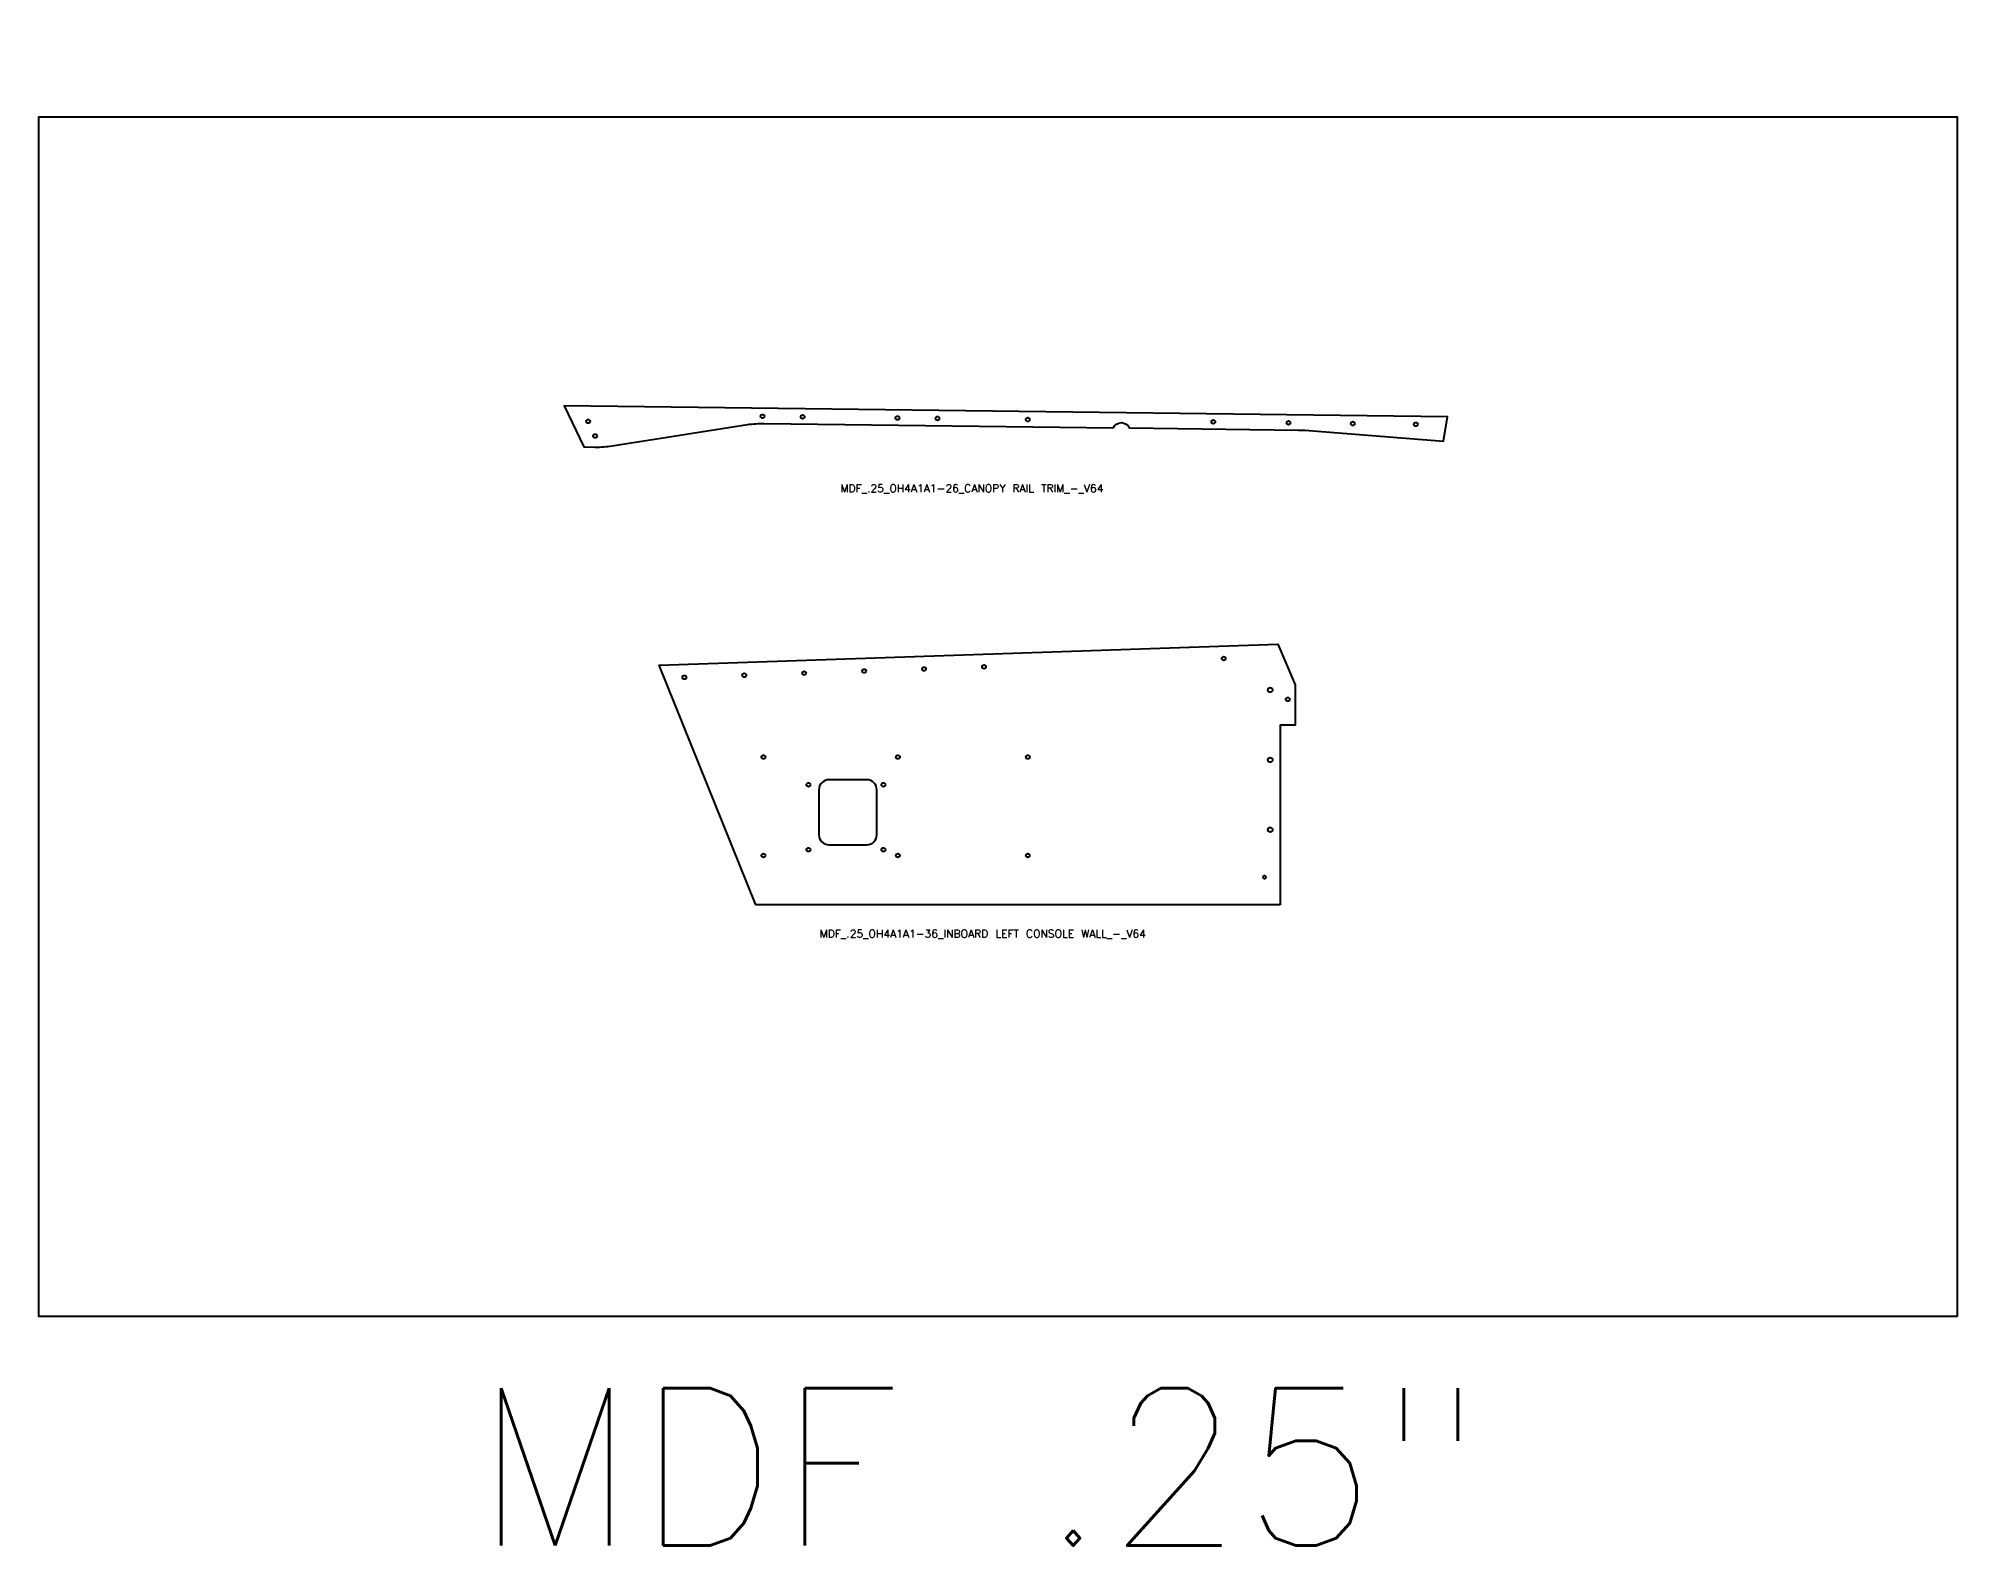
# Model space of a CAD drawing. Header units: inches. Extents: x 315 to 1225, y 14 to 674.
# Drawn here: x 766.8 to 862.8, y 14.6 to 90 of the extents above; entities that cross this region are included whole.
import ezdxf

# ---------------------------------------------------------------- set-up
doc = ezdxf.new("R2010")
doc.units = ezdxf.units.IN
doc.header["$LTSCALE"] = 0.03937
doc.header["$MEASUREMENT"] = 0
doc.styles.get("Standard").update_dxf_attribs({"font": 'txt.shx'})

msp = doc.modelspace()

# ---------------------------------------------------------------- texts
for s, height, p in [('MDF_.25_OH4A1A1-26_CANOPY RAIL TRIM_-_V64', 0.3937, (806.88, 67.267)), ('MDF_.25_OH4A1A1-36_INBOARD LEFT CONSOLE WALL_-_V64', 0.3937, (805.839, 44.98)), ('MDF .25"', 7.874, (788.556, 14.554))]:
    msp.add_text(s, height=height).set_placement(p)

# ---------------------------------------------------------------- linework, layer by layer
at = {"color": 0, "linetype": 'ByBlock', "lineweight": -2}
msp.add_lwpolyline([(862.76, 26.033), (862.76, 86.033), (766.76, 86.033), (766.76, 26.033)], close=True, dxfattribs=at)
for points in [[(820.532, 70.496, -0.648006), (821.331, 70.486), (829.778, 70.381, -0.016197), (830.102, 70.367), (837.038, 69.83), (837.238, 71.039), (793.057, 71.585), (794.038, 69.537), (794.618, 69.53, 0.041979), (795.454, 69.59), (802.229, 70.652, -0.041979), (803.065, 70.712)], [(805.802, 52.379), (805.802, 50.129, 0.414214), (806.302, 49.629), (808.2, 49.629, 0.414214), (808.7, 50.129), (808.7, 52.379, 0.414214), (808.2, 52.879), (806.302, 52.879, 0.414214)]]:
    msp.add_lwpolyline(points, format="xyb", close=True)
msp.add_lwpolyline([(828.879, 46.629), (802.652, 46.629), (797.809, 58.614), (828.764, 59.669), (829.629, 57.632), (829.629, 55.614), (828.879, 55.614)], close=True)
for centre, radius in [((802.982, 71.069), 0.0968), ((804.988, 71.044), 0.0968), ((809.73, 70.985), 0.0968), ((811.736, 70.961), 0.0968), ((794.259, 70.814), 0.0968), ((794.608, 70.084), 0.0968), ((816.25, 70.905), 0.0968), ((825.529, 70.79), 0.0968), ((829.291, 70.743), 0.0968), ((832.509, 70.704), 0.0968), ((835.659, 70.665), 0.0968), ((814.061, 58.53), 0.0968), ((826.053, 58.949), 0.0968), ((799.07, 58.007), 0.0968), ((802.068, 58.111), 0.0968), ((805.066, 58.216), 0.0968), ((808.064, 58.321), 0.0968), ((811.062, 58.426), 0.0968), ((828.379, 57.375), 0.117), ((829.254, 56.902), 0.0968), ((803.027, 54.016), 0.0968), ((809.754, 54.016), 0.0968), ((816.254, 54.016), 0.0968), ((828.379, 53.875), 0.117), ((805.279, 52.629), 0.0968), ((809.029, 52.629), 0.0968), ((828.379, 50.375), 0.117), ((803.027, 49.091), 0.0968), ((805.279, 49.379), 0.0968), ((809.029, 49.379), 0.0968), ((809.754, 49.091), 0.0968), ((816.254, 49.091), 0.0968), ((828.091, 48.007), 0.08)]:
    msp.add_circle(centre, radius)

msp.set_redraw_order([(e.dxf.handle, doc.entitydb.next_handle()) for e in msp.query("TEXT MTEXT ATTDEF DIMENSION ARC_DIMENSION")])  # texts and dimensions are drawn at this point

doc.saveas('drawing.dxf')
